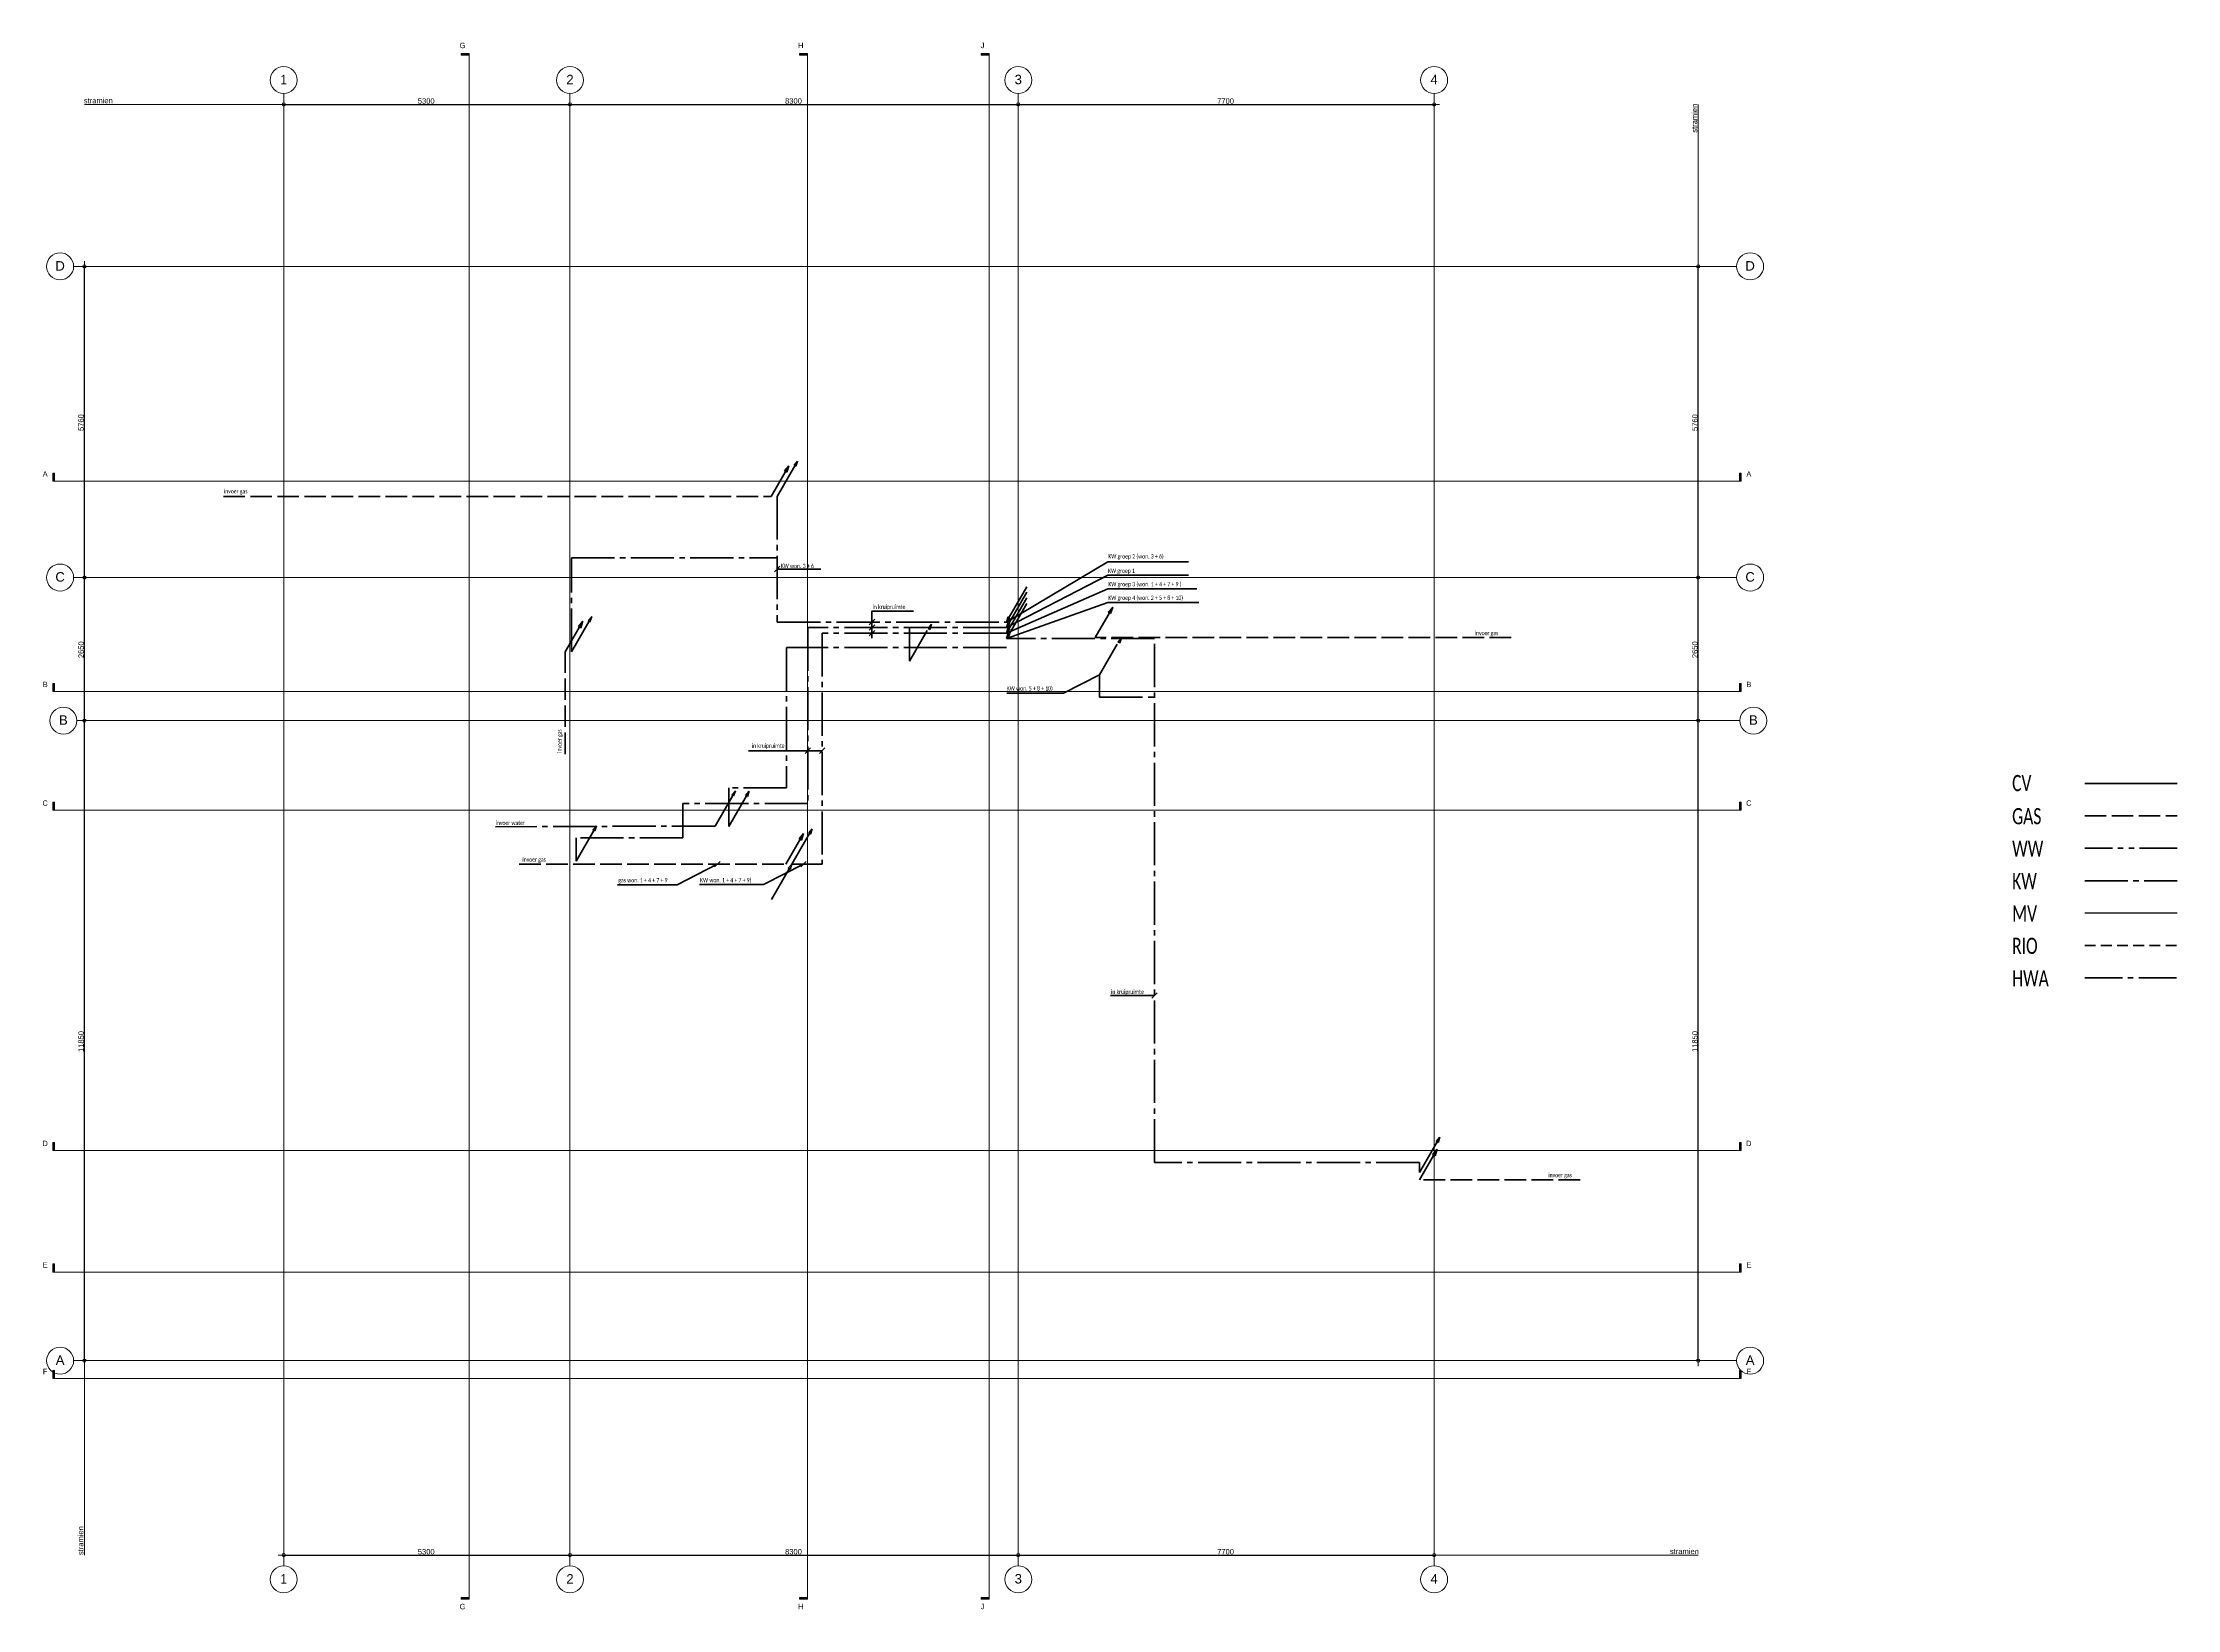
# Model space of a CAD drawing. Header units: metres. Extents: x -4.5 to 35.1, y -3.6 to 25.4.
import ezdxf

# ---------------------------------------------------------------- set-up
doc = ezdxf.new("R2010")
doc.units = ezdxf.units.M
doc.header["$PDMODE"] = 65
for name, pattern in [('ACAD_ISO14W100_S12', [0.9, 0.7, -0.1, 0, 0, 0, 0, 0, -0.1]), ('GETRENNT2_S6', [1.2, 0.7, -0.1, 0.1, -0.1, 0.1, -0.1]), ('STRICHLINIE2_S3', [0.5, 0.4, -0.1]), ('STRICHPUNKT2_S5', [1.1, 0.8, -0.1, 0.1, -0.1]), ('VERDECKT2_S2', [0.27, 0.2, -0.07])]:
    doc.linetypes.add(name, pattern=pattern)
for name, color, linetype, lineweight in [('Algemeen', 7, 'Continuous', 25), ('New_A Stramien', 7, 'Continuous', 13), ('Standard', 7, 'Continuous', 25)]:
    doc.layers.add(name, color=color, linetype=linetype, lineweight=lineweight)
doc.styles.add('ARIAL', font='ARIAL.TTF')
doc.styles.add('Calibri', font='Calibri')
doc.dimstyles.new('_DIMSTYLE_2', dxfattribs={"dimtxt": 0.1, "dimasz": 0.2, "dimexe": 0, "dimexo": 0, "dimgap": 0.05, "dimtad": 2, "dimdec": 0, "dimlfac": 1000, "dimrnd": 1, "dimdsep": 46, "dimtxsty": 'ARIAL', "dimblk1": 'ALL_ML_KREIS', "dimblk2": 'ALL_ML_KREIS', "dimsah": 1, "dimcen": 0, "dimclrd": 9, "dimclre": 9, "dimclrt": 9, "dimadec": 0, "dimazin": 0, "dimtfac": 1, "dimtdec": 0, "dimtix": 1, "dimtmove": 2, "dimatfit": 3, "dimfxl": 0, "dimtzin": 0, "dimlwd": 0, "dimlwe": 13, "dimarcsym": 0})
doc.dimstyles.new('_DIMSTYLE_3', dxfattribs={"dimtxt": 0.1, "dimasz": 0.2, "dimexe": 0, "dimexo": 0, "dimgap": 0.05, "dimtad": 2, "dimdec": 0, "dimlfac": 1000, "dimrnd": 1, "dimdsep": 46, "dimtxsty": 'ARIAL', "dimblk1": 'ALL_ML_KREIS', "dimblk2": 'ALL_ML_KREIS', "dimsah": 1, "dimcen": 0, "dimclrd": 9, "dimclre": 9, "dimclrt": 9, "dimadec": 0, "dimazin": 0, "dimtfac": 1, "dimtdec": 0, "dimtix": 1, "dimtmove": 2, "dimatfit": 3, "dimfxl": 0, "dimtzin": 0, "dimlwd": 0, "dimlwe": 13, "dimarcsym": 0})

# ---------------------------------------------------------------- blocks, each defined once
blk = doc.blocks.new('COMPLEXOBJECT_0')
at = {"layer": 'Standard', "color": 252, "linetype": 'Continuous', "lineweight": 13, "char_height": 0.175, "width": 0.26487, "attachment_point": 5, "style": 'ARIAL'}
for insert in [(-4.14, 21.27), (27.15, 21.27)]:
    blk.add_mtext('\\W0.99;D', dxfattribs=dict(at, insert=insert))
blk = doc.blocks.new('ALL_ML_KREIS')
at = {"color": 0, "linetype": 'ByBlock', "lineweight": -2}
for p, q in [((-1, 0), (0.5, 0)), ((0, -0.5), (0, 0.5))]:
    blk.add_line(p, q, dxfattribs=at)
blk.add_circle((0, 0), 0.15, dxfattribs=at)
blk = doc.blocks.new('*D5')
at = {"layer": 'DEFPOINTS', "color": 252, "linetype": 'Continuous', "lineweight": 13}
for p in [(0, 24.26), (0, 24.26), (5.3, 24.26)]:
    blk.add_point(p, dxfattribs=at)
at = {"layer": 'Standard', "color": 9, "linetype": 'Continuous', "lineweight": -2}
for p, q in [((0, 24.26), (0, 24.26)), ((5.3, 24.26), (5.3, 24.26))]:
    blk.add_line(p, q, dxfattribs=at)
at = {"layer": 'Standard', "color": 252, "linetype": 'Continuous', "lineweight": -2}
blk.add_line((0, 24.26), (5.3, 24.26), dxfattribs=at)
at = {"layer": 'Standard', "color": 9, "linetype": 'Continuous', "lineweight": 13, "xscale": 0.2, "yscale": 0.2, "zscale": 0.2, "rotation": 180}
blk.add_blockref('ALL_ML_KREIS', (0, 24.26), dxfattribs=at)
at = {"layer": 'Standard', "color": 9, "linetype": 'Continuous', "lineweight": 13, "xscale": 0.2, "yscale": 0.2, "zscale": 0.2}
blk.add_blockref('ALL_ML_KREIS', (5.3, 24.26), dxfattribs=at)
at = {"layer": 'Standard', "color": 9, "linetype": 'Continuous', "lineweight": 13, "insert": (2.638, 24.322), "char_height": 0.1, "width": 0.4, "attachment_point": 5, "style": 'ARIAL'}
blk.add_mtext('\\A1;{5300}', dxfattribs=at)
blk = doc.blocks.new('*D6')
at = {"layer": 'DEFPOINTS', "color": 252, "linetype": 'Continuous', "lineweight": 13}
for p in [(5.3, 24.26), (5.3, 24.26), (13.6, 24.26)]:
    blk.add_point(p, dxfattribs=at)
at = {"layer": 'Standard', "color": 9, "linetype": 'Continuous', "lineweight": -2}
for p, q in [((5.3, 24.26), (5.3, 24.26)), ((13.6, 24.26), (13.6, 24.26))]:
    blk.add_line(p, q, dxfattribs=at)
at = {"layer": 'Standard', "color": 252, "linetype": 'Continuous', "lineweight": -2}
blk.add_line((5.3, 24.26), (13.6, 24.26), dxfattribs=at)
at = {"layer": 'Standard', "color": 9, "linetype": 'Continuous', "lineweight": 13, "xscale": 0.2, "yscale": 0.2, "zscale": 0.2, "rotation": 180}
blk.add_blockref('ALL_ML_KREIS', (5.3, 24.26), dxfattribs=at)
at = {"layer": 'Standard', "color": 9, "linetype": 'Continuous', "lineweight": 13, "xscale": 0.2, "yscale": 0.2, "zscale": 0.2}
blk.add_blockref('ALL_ML_KREIS', (13.6, 24.26), dxfattribs=at)
at = {"layer": 'Standard', "color": 9, "linetype": 'Continuous', "lineweight": 13, "insert": (9.438, 24.322), "char_height": 0.1, "width": 0.4, "attachment_point": 5, "style": 'ARIAL'}
blk.add_mtext('\\A1;{8300}', dxfattribs=at)
blk = doc.blocks.new('*D7')
at = {"layer": 'DEFPOINTS', "color": 252, "linetype": 'Continuous', "lineweight": 13}
for p in [(13.6, 24.26), (13.6, 24.26), (21.3, 24.26)]:
    blk.add_point(p, dxfattribs=at)
at = {"layer": 'Standard', "color": 9, "linetype": 'Continuous', "lineweight": -2}
for p, q in [((13.6, 24.26), (13.6, 24.26)), ((21.3, 24.26), (21.3, 24.26))]:
    blk.add_line(p, q, dxfattribs=at)
at = {"layer": 'Standard', "color": 252, "linetype": 'Continuous', "lineweight": -2}
blk.add_line((13.6, 24.26), (21.3, 24.26), dxfattribs=at)
at = {"layer": 'Standard', "color": 9, "linetype": 'Continuous', "lineweight": 13, "xscale": 0.2, "yscale": 0.2, "zscale": 0.2, "rotation": 180}
blk.add_blockref('ALL_ML_KREIS', (13.6, 24.26), dxfattribs=at)
at = {"layer": 'Standard', "color": 9, "linetype": 'Continuous', "lineweight": 13, "xscale": 0.2, "yscale": 0.2, "zscale": 0.2}
blk.add_blockref('ALL_ML_KREIS', (21.3, 24.26), dxfattribs=at)
at = {"layer": 'Standard', "color": 9, "linetype": 'Continuous', "lineweight": 13, "insert": (17.438, 24.322), "char_height": 0.1, "width": 0.4, "attachment_point": 5, "style": 'ARIAL'}
blk.add_mtext('\\A1;{7700}', dxfattribs=at)
blk = doc.blocks.new('*D8')
at = {"layer": 'DEFPOINTS', "color": 252, "linetype": 'Continuous', "lineweight": 13}
for p in [(-3.69, 21.26), (-3.69, 15.5), (-3.69, 15.5)]:
    blk.add_point(p, dxfattribs=at)
at = {"layer": 'Standard', "color": 9, "linetype": 'Continuous', "lineweight": -2}
for p, q in [((-3.69, 21.26), (-3.69, 21.26)), ((-3.69, 15.5), (-3.69, 15.5))]:
    blk.add_line(p, q, dxfattribs=at)
at = {"layer": 'Standard', "color": 252, "linetype": 'Continuous', "lineweight": -2}
blk.add_line((-3.69, 15.5), (-3.69, 21.26), dxfattribs=at)
at = {"layer": 'Standard', "color": 9, "linetype": 'Continuous', "lineweight": 13, "xscale": 0.2, "yscale": 0.2, "zscale": 0.2}
for p, rotation in [((-3.69, 21.26), 90), ((-3.69, 15.5), -90.00000000000001)]:
    blk.add_blockref('ALL_ML_KREIS', p, dxfattribs=dict(at, rotation=rotation))
at = {"layer": 'Standard', "color": 9, "linetype": 'Continuous', "lineweight": 13, "insert": (-3.752, 18.368), "char_height": 0.1, "width": 0.4, "attachment_point": 5, "rotation": 90, "style": 'ARIAL'}
blk.add_mtext('\\A1;{5760}', dxfattribs=at)
blk = doc.blocks.new('*D9')
at = {"layer": 'DEFPOINTS', "color": 252, "linetype": 'Continuous', "lineweight": 13}
for p in [(26.19, 21.26), (26.19, 15.5), (26.19, 15.5)]:
    blk.add_point(p, dxfattribs=at)
at = {"layer": 'Standard', "color": 9, "linetype": 'Continuous', "lineweight": -2}
for p, q in [((26.19, 21.26), (26.19, 21.26)), ((26.19, 15.5), (26.19, 15.5))]:
    blk.add_line(p, q, dxfattribs=at)
at = {"layer": 'Standard', "color": 252, "linetype": 'Continuous', "lineweight": -2}
blk.add_line((26.19, 15.5), (26.19, 21.26), dxfattribs=at)
at = {"layer": 'Standard', "color": 9, "linetype": 'Continuous', "lineweight": 13, "xscale": 0.2, "yscale": 0.2, "zscale": 0.2}
for p, rotation in [((26.19, 21.26), 90), ((26.19, 15.5), -90.00000000000001)]:
    blk.add_blockref('ALL_ML_KREIS', p, dxfattribs=dict(at, rotation=rotation))
at = {"layer": 'Standard', "color": 9, "linetype": 'Continuous', "lineweight": 13, "insert": (26.128, 18.368), "char_height": 0.1, "width": 0.4, "attachment_point": 5, "rotation": 90, "style": 'ARIAL'}
blk.add_mtext('\\A1;{5760}', dxfattribs=at)
blk = doc.blocks.new('NSY101')
at = {"color": 0, "linetype": 'ByBlock', "lineweight": -2}
blk.add_circle((0, 0), 0.05, dxfattribs=at)
blk = doc.blocks.new('COMPLEXOBJECT_1')
at = {"layer": 'Standard', "color": 252, "linetype": 'Continuous', "lineweight": 13, "char_height": 0.175, "width": 0.21605, "attachment_point": 5, "style": 'ARIAL'}
for insert in [(0, 24.72), (0, -3.04)]:
    blk.add_mtext('\\W0.90;1', dxfattribs=dict(at, insert=insert))
blk = doc.blocks.new('*D11')
at = {"layer": 'DEFPOINTS', "color": 252, "linetype": 'Continuous', "lineweight": 13}
for p in [(0, -2.6), (0, -2.6), (5.3, -2.6)]:
    blk.add_point(p, dxfattribs=at)
at = {"layer": 'Standard', "color": 9, "linetype": 'Continuous', "lineweight": -2}
for p, q in [((0, -2.6), (0, -2.6)), ((5.3, -2.6), (5.3, -2.6))]:
    blk.add_line(p, q, dxfattribs=at)
at = {"layer": 'Standard', "color": 252, "linetype": 'Continuous', "lineweight": -2}
blk.add_line((0, -2.6), (5.3, -2.6), dxfattribs=at)
at = {"layer": 'Standard', "color": 9, "linetype": 'Continuous', "lineweight": 13, "xscale": 0.2, "yscale": 0.2, "zscale": 0.2, "rotation": 180}
blk.add_blockref('ALL_ML_KREIS', (0, -2.6), dxfattribs=at)
at = {"layer": 'Standard', "color": 9, "linetype": 'Continuous', "lineweight": 13, "xscale": 0.2, "yscale": 0.2, "zscale": 0.2}
blk.add_blockref('ALL_ML_KREIS', (5.3, -2.6), dxfattribs=at)
at = {"layer": 'Standard', "color": 9, "linetype": 'Continuous', "lineweight": 13, "insert": (2.638, -2.538), "char_height": 0.1, "width": 0.4, "attachment_point": 5, "style": 'ARIAL'}
blk.add_mtext('\\A1;{5300}', dxfattribs=at)
blk = doc.blocks.new('*D12')
at = {"layer": 'DEFPOINTS', "color": 252, "linetype": 'Continuous', "lineweight": 13}
for p in [(0, 24.26), (0, 24.26), (5.3, 24.26)]:
    blk.add_point(p, dxfattribs=at)
at = {"layer": 'Standard', "color": 9, "linetype": 'Continuous', "lineweight": -2}
for p, q in [((0, 24.26), (0, 24.26)), ((5.3, 24.26), (5.3, 24.26))]:
    blk.add_line(p, q, dxfattribs=at)
at = {"layer": 'Standard', "color": 252, "linetype": 'Continuous', "lineweight": -2}
blk.add_line((0, 24.26), (5.3, 24.26), dxfattribs=at)
at = {"layer": 'Standard', "color": 9, "linetype": 'Continuous', "lineweight": 13, "xscale": 0.2, "yscale": 0.2, "zscale": 0.2, "rotation": 180}
blk.add_blockref('ALL_ML_KREIS', (0, 24.26), dxfattribs=at)
at = {"layer": 'Standard', "color": 9, "linetype": 'Continuous', "lineweight": 13, "xscale": 0.2, "yscale": 0.2, "zscale": 0.2}
blk.add_blockref('ALL_ML_KREIS', (5.3, 24.26), dxfattribs=at)
at = {"layer": 'Standard', "color": 9, "linetype": 'Continuous', "lineweight": 13, "insert": (2.638, 24.322), "char_height": 0.1, "width": 0.4, "attachment_point": 5, "style": 'ARIAL'}
blk.add_mtext('\\A1;{5300}', dxfattribs=at)
blk = doc.blocks.new('*D13')
at = {"layer": 'DEFPOINTS', "color": 252, "linetype": 'Continuous', "lineweight": 13}
for p in [(-3.69, 12.85), (-3.69, 1), (-3.69, 1)]:
    blk.add_point(p, dxfattribs=at)
at = {"layer": 'Standard', "color": 9, "linetype": 'Continuous', "lineweight": -2}
for p, q in [((-3.69, 12.85), (-3.69, 12.85)), ((-3.69, 1), (-3.69, 1))]:
    blk.add_line(p, q, dxfattribs=at)
at = {"layer": 'Standard', "color": 252, "linetype": 'Continuous', "lineweight": -2}
blk.add_line((-3.69, 1), (-3.69, 12.85), dxfattribs=at)
at = {"layer": 'Standard', "color": 9, "linetype": 'Continuous', "lineweight": 13, "xscale": 0.2, "yscale": 0.2, "zscale": 0.2}
for p, rotation in [((-3.69, 12.85), 90), ((-3.69, 1), -90.00000000000001)]:
    blk.add_blockref('ALL_ML_KREIS', p, dxfattribs=dict(at, rotation=rotation))
at = {"layer": 'Standard', "color": 9, "linetype": 'Continuous', "lineweight": 13, "insert": (-3.752, 6.909), "char_height": 0.1, "width": 0.5, "attachment_point": 5, "rotation": 90, "style": 'ARIAL'}
blk.add_mtext('\\A1;{11850}', dxfattribs=at)
blk = doc.blocks.new('*D14')
at = {"layer": 'DEFPOINTS', "color": 252, "linetype": 'Continuous', "lineweight": 13}
for p in [(-3.69, 15.5), (-3.69, 12.85), (-3.69, 12.85)]:
    blk.add_point(p, dxfattribs=at)
at = {"layer": 'Standard', "color": 9, "linetype": 'Continuous', "lineweight": -2}
for p, q in [((-3.69, 15.5), (-3.69, 15.5)), ((-3.69, 12.85), (-3.69, 12.85))]:
    blk.add_line(p, q, dxfattribs=at)
at = {"layer": 'Standard', "color": 252, "linetype": 'Continuous', "lineweight": -2}
blk.add_line((-3.69, 12.85), (-3.69, 15.5), dxfattribs=at)
at = {"layer": 'Standard', "color": 9, "linetype": 'Continuous', "lineweight": 13, "xscale": 0.2, "yscale": 0.2, "zscale": 0.2}
for p, rotation in [((-3.69, 15.5), 90), ((-3.69, 12.85), -90.00000000000001)]:
    blk.add_blockref('ALL_ML_KREIS', p, dxfattribs=dict(at, rotation=rotation))
at = {"layer": 'Standard', "color": 9, "linetype": 'Continuous', "lineweight": 13, "insert": (-3.752, 14.163), "char_height": 0.1, "width": 0.4, "attachment_point": 5, "rotation": 90, "style": 'ARIAL'}
blk.add_mtext('\\A1;{2650}', dxfattribs=at)
blk = doc.blocks.new('*D15')
at = {"layer": 'DEFPOINTS', "color": 252, "linetype": 'Continuous', "lineweight": 13}
for p in [(-3.69, 21.26), (-3.69, 15.5), (-3.69, 15.5)]:
    blk.add_point(p, dxfattribs=at)
at = {"layer": 'Standard', "color": 9, "linetype": 'Continuous', "lineweight": -2}
for p, q in [((-3.69, 21.26), (-3.69, 21.26)), ((-3.69, 15.5), (-3.69, 15.5))]:
    blk.add_line(p, q, dxfattribs=at)
at = {"layer": 'Standard', "color": 252, "linetype": 'Continuous', "lineweight": -2}
blk.add_line((-3.69, 15.5), (-3.69, 21.26), dxfattribs=at)
at = {"layer": 'Standard', "color": 9, "linetype": 'Continuous', "lineweight": 13, "xscale": 0.2, "yscale": 0.2, "zscale": 0.2}
for p, rotation in [((-3.69, 21.26), 90), ((-3.69, 15.5), -90.00000000000001)]:
    blk.add_blockref('ALL_ML_KREIS', p, dxfattribs=dict(at, rotation=rotation))
at = {"layer": 'Standard', "color": 9, "linetype": 'Continuous', "lineweight": 13, "insert": (-3.752, 18.368), "char_height": 0.1, "width": 0.4, "attachment_point": 5, "rotation": 90, "style": 'ARIAL'}
blk.add_mtext('\\A1;{5760}', dxfattribs=at)
blk = doc.blocks.new('*D16')
at = {"layer": 'DEFPOINTS', "color": 252, "linetype": 'Continuous', "lineweight": 13}
for p in [(0, -2.6), (0, -2.6), (5.3, -2.6)]:
    blk.add_point(p, dxfattribs=at)
at = {"layer": 'Standard', "color": 9, "linetype": 'Continuous', "lineweight": -2}
for p, q in [((0, -2.6), (0, -2.6)), ((5.3, -2.6), (5.3, -2.6))]:
    blk.add_line(p, q, dxfattribs=at)
at = {"layer": 'Standard', "color": 252, "linetype": 'Continuous', "lineweight": -2}
blk.add_line((0, -2.6), (5.3, -2.6), dxfattribs=at)
at = {"layer": 'Standard', "color": 9, "linetype": 'Continuous', "lineweight": 13, "xscale": 0.2, "yscale": 0.2, "zscale": 0.2, "rotation": 180}
blk.add_blockref('ALL_ML_KREIS', (0, -2.6), dxfattribs=at)
at = {"layer": 'Standard', "color": 9, "linetype": 'Continuous', "lineweight": 13, "xscale": 0.2, "yscale": 0.2, "zscale": 0.2}
blk.add_blockref('ALL_ML_KREIS', (5.3, -2.6), dxfattribs=at)
at = {"layer": 'Standard', "color": 9, "linetype": 'Continuous', "lineweight": 13, "insert": (2.638, -2.538), "char_height": 0.1, "width": 0.4, "attachment_point": 5, "style": 'ARIAL'}
blk.add_mtext('\\A1;{5300}', dxfattribs=at)
blk = doc.blocks.new('*D17')
at = {"layer": 'DEFPOINTS', "color": 252, "linetype": 'Continuous', "lineweight": 13}
for p in [(5.3, -2.6), (5.3, -2.6), (13.6, -2.6)]:
    blk.add_point(p, dxfattribs=at)
at = {"layer": 'Standard', "color": 9, "linetype": 'Continuous', "lineweight": -2}
for p, q in [((5.3, -2.6), (5.3, -2.6)), ((13.6, -2.6), (13.6, -2.6))]:
    blk.add_line(p, q, dxfattribs=at)
at = {"layer": 'Standard', "color": 252, "linetype": 'Continuous', "lineweight": -2}
blk.add_line((5.3, -2.6), (13.6, -2.6), dxfattribs=at)
at = {"layer": 'Standard', "color": 9, "linetype": 'Continuous', "lineweight": 13, "xscale": 0.2, "yscale": 0.2, "zscale": 0.2, "rotation": 180}
blk.add_blockref('ALL_ML_KREIS', (5.3, -2.6), dxfattribs=at)
at = {"layer": 'Standard', "color": 9, "linetype": 'Continuous', "lineweight": 13, "xscale": 0.2, "yscale": 0.2, "zscale": 0.2}
blk.add_blockref('ALL_ML_KREIS', (13.6, -2.6), dxfattribs=at)
at = {"layer": 'Standard', "color": 9, "linetype": 'Continuous', "lineweight": 13, "insert": (9.438, -2.538), "char_height": 0.1, "width": 0.4, "attachment_point": 5, "style": 'ARIAL'}
blk.add_mtext('\\A1;{8300}', dxfattribs=at)
blk = doc.blocks.new('*D18')
at = {"layer": 'DEFPOINTS', "color": 252, "linetype": 'Continuous', "lineweight": 13}
for p in [(13.6, -2.6), (13.6, -2.6), (21.3, -2.6)]:
    blk.add_point(p, dxfattribs=at)
at = {"layer": 'Standard', "color": 9, "linetype": 'Continuous', "lineweight": -2}
for p, q in [((13.6, -2.6), (13.6, -2.6)), ((21.3, -2.6), (21.3, -2.6))]:
    blk.add_line(p, q, dxfattribs=at)
at = {"layer": 'Standard', "color": 252, "linetype": 'Continuous', "lineweight": -2}
blk.add_line((13.6, -2.6), (21.3, -2.6), dxfattribs=at)
at = {"layer": 'Standard', "color": 9, "linetype": 'Continuous', "lineweight": 13, "xscale": 0.2, "yscale": 0.2, "zscale": 0.2, "rotation": 180}
blk.add_blockref('ALL_ML_KREIS', (13.6, -2.6), dxfattribs=at)
at = {"layer": 'Standard', "color": 9, "linetype": 'Continuous', "lineweight": 13, "xscale": 0.2, "yscale": 0.2, "zscale": 0.2}
blk.add_blockref('ALL_ML_KREIS', (21.3, -2.6), dxfattribs=at)
at = {"layer": 'Standard', "color": 9, "linetype": 'Continuous', "lineweight": 13, "insert": (17.438, -2.538), "char_height": 0.1, "width": 0.4, "attachment_point": 5, "style": 'ARIAL'}
blk.add_mtext('\\A1;{7700}', dxfattribs=at)
blk = doc.blocks.new('*D19')
at = {"layer": 'DEFPOINTS', "color": 252, "linetype": 'Continuous', "lineweight": 13}
for p in [(26.19, 12.85), (26.19, 1), (26.19, 1)]:
    blk.add_point(p, dxfattribs=at)
at = {"layer": 'Standard', "color": 9, "linetype": 'Continuous', "lineweight": -2}
for p, q in [((26.19, 12.85), (26.19, 12.85)), ((26.19, 1), (26.19, 1))]:
    blk.add_line(p, q, dxfattribs=at)
at = {"layer": 'Standard', "color": 252, "linetype": 'Continuous', "lineweight": -2}
blk.add_line((26.19, 1), (26.19, 12.85), dxfattribs=at)
at = {"layer": 'Standard', "color": 9, "linetype": 'Continuous', "lineweight": 13, "xscale": 0.2, "yscale": 0.2, "zscale": 0.2}
for p, rotation in [((26.19, 12.85), 90), ((26.19, 1), -90.00000000000001)]:
    blk.add_blockref('ALL_ML_KREIS', p, dxfattribs=dict(at, rotation=rotation))
at = {"layer": 'Standard', "color": 9, "linetype": 'Continuous', "lineweight": 13, "insert": (26.128, 6.909), "char_height": 0.1, "width": 0.5, "attachment_point": 5, "rotation": 90, "style": 'ARIAL'}
blk.add_mtext('\\A1;{11850}', dxfattribs=at)
blk = doc.blocks.new('*D20')
at = {"layer": 'DEFPOINTS', "color": 252, "linetype": 'Continuous', "lineweight": 13}
for p in [(26.19, 15.5), (26.19, 12.85), (26.19, 12.85)]:
    blk.add_point(p, dxfattribs=at)
at = {"layer": 'Standard', "color": 9, "linetype": 'Continuous', "lineweight": -2}
for p, q in [((26.19, 15.5), (26.19, 15.5)), ((26.19, 12.85), (26.19, 12.85))]:
    blk.add_line(p, q, dxfattribs=at)
at = {"layer": 'Standard', "color": 252, "linetype": 'Continuous', "lineweight": -2}
blk.add_line((26.19, 12.85), (26.19, 15.5), dxfattribs=at)
at = {"layer": 'Standard', "color": 9, "linetype": 'Continuous', "lineweight": 13, "xscale": 0.2, "yscale": 0.2, "zscale": 0.2}
for p, rotation in [((26.19, 15.5), 90), ((26.19, 12.85), -90.00000000000001)]:
    blk.add_blockref('ALL_ML_KREIS', p, dxfattribs=dict(at, rotation=rotation))
at = {"layer": 'Standard', "color": 9, "linetype": 'Continuous', "lineweight": 13, "insert": (26.128, 14.163), "char_height": 0.1, "width": 0.4, "attachment_point": 5, "rotation": 90, "style": 'ARIAL'}
blk.add_mtext('\\A1;{2650}', dxfattribs=at)
blk = doc.blocks.new('*D21')
at = {"layer": 'DEFPOINTS', "color": 252, "linetype": 'Continuous', "lineweight": 13}
for p in [(26.19, 21.26), (26.19, 15.5), (26.19, 15.5)]:
    blk.add_point(p, dxfattribs=at)
at = {"layer": 'Standard', "color": 9, "linetype": 'Continuous', "lineweight": -2}
for p, q in [((26.19, 21.26), (26.19, 21.26)), ((26.19, 15.5), (26.19, 15.5))]:
    blk.add_line(p, q, dxfattribs=at)
at = {"layer": 'Standard', "color": 252, "linetype": 'Continuous', "lineweight": -2}
blk.add_line((26.19, 15.5), (26.19, 21.26), dxfattribs=at)
at = {"layer": 'Standard', "color": 9, "linetype": 'Continuous', "lineweight": 13, "xscale": 0.2, "yscale": 0.2, "zscale": 0.2}
for p, rotation in [((26.19, 21.26), 90), ((26.19, 15.5), -90.00000000000001)]:
    blk.add_blockref('ALL_ML_KREIS', p, dxfattribs=dict(at, rotation=rotation))
at = {"layer": 'Standard', "color": 9, "linetype": 'Continuous', "lineweight": 13, "insert": (26.128, 18.368), "char_height": 0.1, "width": 0.4, "attachment_point": 5, "rotation": 90, "style": 'ARIAL'}
blk.add_mtext('\\A1;{5760}', dxfattribs=at)
blk = doc.blocks.new('COMPLEXOBJECT_2')
at = {"layer": 'Standard', "color": 252, "linetype": 'Continuous', "lineweight": 13, "char_height": 0.175, "width": 0.22374, "attachment_point": 5, "style": 'ARIAL'}
for insert in [(5.3, 24.72), (5.3, -3.04)]:
    blk.add_mtext('\\W0.99;2', dxfattribs=dict(at, insert=insert))
blk = doc.blocks.new('COMPLEXOBJECT_3')
at = {"layer": 'Standard', "color": 252, "linetype": 'Continuous', "lineweight": 13, "char_height": 0.175, "width": 0.22374, "attachment_point": 5, "style": 'ARIAL'}
for insert in [(13.6, 24.72), (13.6, -3.04)]:
    blk.add_mtext('\\W0.99;3', dxfattribs=dict(at, insert=insert))
blk = doc.blocks.new('COMPLEXOBJECT_4')
at = {"layer": 'Standard', "color": 252, "linetype": 'Continuous', "lineweight": 13, "char_height": 0.175, "width": 0.22374, "attachment_point": 5, "style": 'ARIAL'}
for insert in [(21.3, 24.72), (21.3, -3.04)]:
    blk.add_mtext('\\W0.99;4', dxfattribs=dict(at, insert=insert))
blk = doc.blocks.new('COMPLEXOBJECT_5')
at = {"layer": 'Standard', "color": 252, "linetype": 'Continuous', "lineweight": 13, "char_height": 0.175, "width": 0.26487, "attachment_point": 5, "style": 'ARIAL'}
for insert in [(-4.14, 15.51), (27.15, 15.51)]:
    blk.add_mtext('\\W0.99;C', dxfattribs=dict(at, insert=insert))
blk = doc.blocks.new('COMPLEXOBJECT_6')
at = {"layer": 'Standard', "color": 252, "linetype": 'Continuous', "lineweight": 13, "char_height": 0.175, "width": 0.24966, "attachment_point": 5, "style": 'ARIAL'}
for insert in [(-4.079, 12.86), (27.211, 12.86)]:
    blk.add_mtext('\\W0.99;B', dxfattribs=dict(at, insert=insert))
blk = doc.blocks.new('COMPLEXOBJECT_7')
at = {"layer": 'Standard', "color": 252, "linetype": 'Continuous', "lineweight": 13, "char_height": 0.175, "width": 0.24966, "attachment_point": 5, "style": 'ARIAL'}
for insert in [(-4.14, 1.01), (27.15, 1.01)]:
    blk.add_mtext('\\W0.99;A', dxfattribs=dict(at, insert=insert))

msp = doc.modelspace()

# ---------------------------------------------------------------- hatches: boundary and pattern name
at = {"layer": 'Standard', "linetype": 'Continuous', "lineweight": 13}
for points in [[(3.4354, 25.1991), (3.2854, 25.1991), (3.2854, 25.1691), (3.4354, 25.1691)], [(3.4354, 25.1991), (3.2854, 25.1991), (3.2854, 25.1691), (3.4354, 25.1691)], [(9.6986, 25.1991), (9.5486, 25.1991), (9.5486, 25.1691), (9.6986, 25.1691)], [(13.0633, 25.1991), (12.9133, 25.1991), (12.9133, 25.1691), (13.0633, 25.1691)], [(-4.2721, 17.284), (-4.2421, 17.284), (-4.2421, 17.434), (-4.2721, 17.434)], [(-4.2721, 17.284), (-4.2421, 17.284), (-4.2421, 17.434), (-4.2721, 17.434)], [(26.9817, 17.284), (26.9817, 17.434), (26.9517, 17.434), (26.9517, 17.284)], [(26.9817, 17.284), (26.9817, 17.434), (26.9517, 17.434), (26.9517, 17.284)], [(-4.2721, 13.3895), (-4.2421, 13.3895), (-4.2421, 13.5395), (-4.2721, 13.5395)], [(26.9817, 13.3895), (26.9817, 13.5395), (26.9517, 13.5395), (26.9517, 13.3895)], [(-4.2721, 11.1917), (-4.2421, 11.1917), (-4.2421, 11.3417), (-4.2721, 11.3417)], [(26.9817, 11.1917), (26.9817, 11.3417), (26.9517, 11.3417), (26.9517, 11.1917)], [(-4.2721, 4.8908), (-4.2421, 4.8908), (-4.2421, 5.0408), (-4.2721, 5.0408)], [(26.9817, 4.8908), (26.9817, 5.0408), (26.9517, 5.0408), (26.9517, 4.8908)], [(-4.2721, 2.6413), (-4.2421, 2.6413), (-4.2421, 2.7913), (-4.2721, 2.7913)], [(26.9817, 2.6413), (26.9817, 2.7913), (26.9517, 2.7913), (26.9517, 2.6413)], [(-4.2721, 0.6673), (-4.2421, 0.6673), (-4.2421, 0.8173), (-4.2721, 0.8173)], [(26.9817, 0.6673), (26.9817, 0.8173), (26.9517, 0.8173), (26.9517, 0.6673)], [(3.4354, -3.4138), (3.4354, -3.3838), (3.2854, -3.3838), (3.2854, -3.4138)], [(3.4354, -3.4138), (3.4354, -3.3838), (3.2854, -3.3838), (3.2854, -3.4138)], [(9.6986, -3.4138), (9.6986, -3.3838), (9.5486, -3.3838), (9.5486, -3.4138)], [(13.0633, -3.4138), (13.0633, -3.3838), (12.9133, -3.3838), (12.9133, -3.4138)]]:
    msp.add_hatch(color=0, dxfattribs=at).paths.add_polyline_path(points)

# ---------------------------------------------------------------- linework, layer by layer
at = {"layer": 'New_A Stramien', "color": 252, "linetype": 'Continuous', "lineweight": 13}
for p, q in [((0, 23.46), (0, 24.46)), ((0, 23.46), (0, 24.46)), ((5.3, 23.46), (5.3, 24.46)), ((13.6, 23.46), (13.6, 24.46)), ((21.3, 23.4554), (21.3, 24.46)), ((0, -1.8), (0, 23.46)), ((0, -1.8), (0, 23.46)), ((0, -1.8), (0, 23.46)), ((5.3, -1.8), (5.3, 23.46)), ((5.3, -1.8), (5.3, 23.46)), ((13.6, -1.8), (13.6, 23.46)), ((13.6, -1.8), (13.6, 23.46)), ((21.3, -1.7955), (21.3, 23.4554)), ((21.3, -1.7955), (21.3, 23.4554)), ((-2.89, 21.26), (-3.89, 21.26)), ((-2.89, 21.26), (-3.89, 21.26)), ((-2.89, 21.26), (25.9, 21.26)), ((-2.89, 21.26), (25.9, 21.26)), ((-2.89, 21.26), (25.9, 21.26)), ((25.9, 21.26), (26.9, 21.26)), ((25.9, 21.26), (26.9, 21.26)), ((-2.89, 15.5), (-3.89, 15.5)), ((-2.89, 15.5), (25.9, 15.5)), ((-2.89, 15.5), (25.9, 15.5)), ((25.9, 15.5), (26.9, 15.5)), ((-2.8287, 12.85), (-3.8287, 12.85)), ((-2.8287, 12.85), (25.9613, 12.85)), ((-2.8287, 12.85), (25.9613, 12.85)), ((25.9613, 12.85), (26.9613, 12.85)), ((-2.89, 1), (-3.89, 1)), ((-2.89, 1), (25.9, 1)), ((-2.89, 1), (25.9, 1)), ((25.9, 1), (26.9, 1)), ((0, -1.8), (0, -2.8)), ((0, -1.8), (0, -2.8)), ((5.3, -1.8), (5.3, -2.8)), ((13.6, -1.8), (13.6, -2.8)), ((21.3, -1.7955), (21.3, -2.8))]:
    msp.add_line(p, q, dxfattribs=at)
for centre, start, end in [((0, 24.71), 90, 270), ((0, 24.71), 90, 270), ((0, 24.71), 270, 90), ((0, 24.71), 270, 90), ((5.3, 24.71), 90, 270), ((5.3, 24.71), 270, 90), ((13.6, 24.71), 90, 270), ((13.6, 24.71), 270, 90), ((21.3, 24.71), 90, 270), ((21.3, 24.71), 270, 90), ((-4.14, 21.26), 0, 180), ((-4.14, 21.26), 0, 180), ((27.15, 21.26), 0, 180), ((27.15, 21.26), 0, 180), ((-4.14, 21.26), 180, 0), ((-4.14, 21.26), 180, 0), ((27.15, 21.26), 180, 0), ((27.15, 21.26), 180, 0), ((-4.14, 15.5), 0, 180), ((-4.14, 15.5), 180, 0), ((27.15, 15.5), 0, 180), ((27.15, 15.5), 180, 0), ((-4.0787, 12.85), 0, 180), ((27.2113, 12.85), 0, 180), ((-4.0787, 12.85), 180, 0), ((27.2113, 12.85), 180, 0), ((-4.14, 1), 0, 180), ((27.15, 1), 0, 180), ((-4.14, 1), 180, 0), ((27.15, 1), 180, 0), ((0, -3.05), 90, 270), ((0, -3.05), 90, 270), ((0, -3.05), 270, 90), ((0, -3.05), 270, 90), ((5.3, -3.05), 90, 270), ((5.3, -3.05), 270, 90), ((13.6, -3.05), 90, 270), ((13.6, -3.05), 270, 90), ((21.3, -3.05), 90, 270), ((21.3, -3.05), 270, 90)]:
    msp.add_arc(centre, 0.25, start, end, dxfattribs=at)
at = {"layer": 'Standard', "color": 252, "linetype": 'Continuous', "lineweight": 13}
for p, q in [((3.2854, 25.1991), (3.4354, 25.1991)), ((3.2854, 25.1691), (3.2854, 25.1991)), ((3.2854, 25.1991), (3.4354, 25.1991)), ((3.2854, 25.1691), (3.2854, 25.1991)), ((3.4354, 25.1691), (3.2854, 25.1691)), ((3.4354, 25.1691), (3.2854, 25.1691)), ((3.4354, 25.1991), (3.4354, 25.1691)), ((3.4354, 25.1991), (3.4354, 24.6891)), ((3.4354, 25.1991), (3.4354, 25.1691)), ((3.4354, 25.1991), (3.4354, 24.6891)), ((3.4354, -3.2638), (3.4354, 25.0491)), ((3.4354, -3.2638), (3.4354, 25.0491)), ((3.4354, -3.2638), (3.4354, 25.0491)), ((9.5486, 25.1991), (9.6986, 25.1991)), ((9.5486, 25.1691), (9.5486, 25.1991)), ((9.6986, 25.1691), (9.5486, 25.1691)), ((9.6986, 25.1991), (9.6986, 25.1691)), ((9.6986, 25.1991), (9.6986, 24.6891)), ((9.6986, -3.2638), (9.6986, 25.0491)), ((9.6986, -3.2638), (9.6986, 25.0491)), ((12.9133, 25.1991), (13.0633, 25.1991)), ((12.9133, 25.1691), (12.9133, 25.1991)), ((13.0633, 25.1691), (12.9133, 25.1691)), ((13.0633, 25.1991), (13.0633, 25.1691)), ((13.0633, 25.1991), (13.0633, 24.6891)), ((13.0633, -3.2638), (13.0633, 25.0491)), ((13.0633, -3.2638), (13.0633, 25.0491)), ((0, 24.26), (-3.69, 24.26)), ((0, 24.26), (-3.69, 24.26)), ((26.19, 21.26), (26.19, 24.26)), ((26.19, 21.26), (26.19, 24.26)), ((-4.2421, 17.434), (-4.2721, 17.434)), ((-4.2721, 17.434), (-4.2721, 17.284)), ((-4.2421, 17.434), (-4.2721, 17.434)), ((-4.2721, 17.434), (-4.2721, 17.284)), ((-4.2421, 17.284), (-4.2421, 17.434)), ((-4.2421, 17.284), (-4.2421, 17.434)), ((26.9517, 17.434), (26.9817, 17.434)), ((26.9517, 17.284), (26.9517, 17.434)), ((26.9517, 17.434), (26.9817, 17.434)), ((26.9517, 17.284), (26.9517, 17.434)), ((26.9817, 17.434), (26.9817, 17.284)), ((26.9817, 17.434), (26.9817, 17.284)), ((-4.2721, 17.284), (-4.2421, 17.284)), ((-4.2721, 17.284), (-3.7621, 17.284)), ((-4.2721, 17.284), (-4.2421, 17.284)), ((-4.2721, 17.284), (-3.7621, 17.284)), ((-4.1221, 17.284), (26.8317, 17.284)), ((-4.1221, 17.284), (26.8317, 17.284)), ((-4.1221, 17.284), (26.8317, 17.284)), ((26.9817, 17.284), (26.4717, 17.284)), ((26.9817, 17.284), (26.4717, 17.284)), ((26.9817, 17.284), (26.9517, 17.284)), ((26.9817, 17.284), (26.9517, 17.284)), ((-4.2421, 13.5395), (-4.2721, 13.5395)), ((-4.2721, 13.5395), (-4.2721, 13.3895)), ((-4.2421, 13.3895), (-4.2421, 13.5395)), ((26.9517, 13.5395), (26.9817, 13.5395)), ((26.9517, 13.3895), (26.9517, 13.5395)), ((26.9817, 13.5395), (26.9817, 13.3895)), ((-4.2721, 13.3895), (-4.2421, 13.3895)), ((-4.2721, 13.3895), (-3.7621, 13.3895)), ((-4.1221, 13.3895), (26.8317, 13.3895)), ((-4.1221, 13.3895), (26.8317, 13.3895)), ((26.9817, 13.3895), (26.4717, 13.3895)), ((26.9817, 13.3895), (26.9517, 13.3895)), ((-4.2421, 11.3417), (-4.2721, 11.3417)), ((-4.2721, 11.3417), (-4.2721, 11.1917)), ((-4.2721, 11.1917), (-4.2421, 11.1917)), ((-4.2721, 11.1917), (-3.7621, 11.1917)), ((-4.2421, 11.1917), (-4.2421, 11.3417)), ((-4.1221, 11.1917), (26.8317, 11.1917)), ((-4.1221, 11.1917), (26.8317, 11.1917)), ((26.9817, 11.1917), (26.4717, 11.1917)), ((26.9517, 11.3417), (26.9817, 11.3417)), ((26.9517, 11.1917), (26.9517, 11.3417)), ((26.9817, 11.1917), (26.9517, 11.1917)), ((26.9817, 11.3417), (26.9817, 11.1917)), ((-4.2421, 5.0408), (-4.2721, 5.0408)), ((-4.2721, 5.0408), (-4.2721, 4.8908)), ((-4.2721, 4.8908), (-4.2421, 4.8908)), ((-4.2721, 4.8908), (-3.7621, 4.8908)), ((-4.2421, 4.8908), (-4.2421, 5.0408)), ((-4.1221, 4.8908), (26.8317, 4.8908)), ((-4.1221, 4.8908), (26.8317, 4.8908)), ((26.9817, 4.8908), (26.4717, 4.8908)), ((26.9517, 5.0408), (26.9817, 5.0408)), ((26.9517, 4.8908), (26.9517, 5.0408)), ((26.9817, 4.8908), (26.9517, 4.8908)), ((26.9817, 5.0408), (26.9817, 4.8908)), ((-4.2421, 2.7913), (-4.2721, 2.7913)), ((-4.2721, 2.7913), (-4.2721, 2.6413)), ((-4.2421, 2.6413), (-4.2421, 2.7913)), ((26.9517, 2.7913), (26.9817, 2.7913)), ((26.9517, 2.6413), (26.9517, 2.7913)), ((26.9817, 2.7913), (26.9817, 2.6413)), ((-4.2721, 2.6413), (-4.2421, 2.6413)), ((-4.2721, 2.6413), (-3.7621, 2.6413)), ((-4.1221, 2.6413), (26.8317, 2.6413)), ((-4.1221, 2.6413), (26.8317, 2.6413)), ((26.9817, 2.6413), (26.4717, 2.6413)), ((26.9817, 2.6413), (26.9517, 2.6413)), ((-4.2421, 0.8173), (-4.2721, 0.8173)), ((-4.2721, 0.8173), (-4.2721, 0.6673)), ((-4.2421, 0.6673), (-4.2421, 0.8173)), ((-3.69, 1), (-3.69, -2.6)), ((-3.69, 1), (-3.69, -2.6)), ((26.9517, 0.8173), (26.9817, 0.8173)), ((26.9517, 0.6673), (26.9517, 0.8173)), ((26.9817, 0.8173), (26.9817, 0.6673)), ((-4.2721, 0.6673), (-4.2421, 0.6673)), ((-4.2721, 0.6673), (-3.7621, 0.6673)), ((-4.1221, 0.6673), (26.8317, 0.6673)), ((-4.1221, 0.6673), (26.8317, 0.6673)), ((26.9817, 0.6673), (26.4717, 0.6673)), ((26.9817, 0.6673), (26.9517, 0.6673)), ((21.3, -2.6), (26.19, -2.6)), ((21.3, -2.6), (26.19, -2.6)), ((3.4354, -3.4138), (3.4354, -2.9038)), ((3.4354, -3.4138), (3.4354, -2.9038)), ((9.6986, -3.4138), (9.6986, -2.9038)), ((13.0633, -3.4138), (13.0633, -2.9038)), ((3.4354, -3.3838), (3.2854, -3.3838)), ((3.2854, -3.3838), (3.2854, -3.4138)), ((3.4354, -3.3838), (3.2854, -3.3838)), ((3.2854, -3.3838), (3.2854, -3.4138)), ((3.2854, -3.4138), (3.4354, -3.4138)), ((3.2854, -3.4138), (3.4354, -3.4138)), ((3.4354, -3.4138), (3.4354, -3.3838)), ((3.4354, -3.4138), (3.4354, -3.3838)), ((9.6986, -3.3838), (9.5486, -3.3838)), ((9.5486, -3.3838), (9.5486, -3.4138)), ((9.5486, -3.4138), (9.6986, -3.4138)), ((9.6986, -3.4138), (9.6986, -3.3838)), ((13.0633, -3.3838), (12.9133, -3.3838)), ((12.9133, -3.3838), (12.9133, -3.4138)), ((12.9133, -3.4138), (13.0633, -3.4138)), ((13.0633, -3.4138), (13.0633, -3.3838))]:
    msp.add_line(p, q, dxfattribs=at)
at = {"layer": 'Standard', "color": 30, "linetype": 'Continuous', "lineweight": 50}
for p, q in [((9.3523, 17.5707), (9.0252, 17.002)), ((9.2689, 17.4728), (9.3523, 17.5707)), ((9.3127, 17.4478), (9.2689, 17.4728)), ((9.3523, 17.5707), (9.3127, 17.4478)), ((5.5401, 14.6908), (5.2131, 14.1241)), ((5.5401, 14.6908), (5.4566, 14.595)), ((5.5004, 14.5679), (5.5401, 14.6908)), ((15.3512, 14.9533), (15.022, 14.3866)), ((15.3512, 14.9533), (15.2658, 14.8574)), ((15.2658, 14.8574), (15.3095, 14.8324)), ((15.3095, 14.8324), (15.3512, 14.9533)), ((5.4566, 14.595), (5.5004, 14.5679)), ((9.6237, 10.7593), (9.2966, 10.1905)), ((9.6237, 10.7593), (9.5404, 10.6613)), ((9.5841, 10.6363), (9.6237, 10.7593)), ((9.5404, 10.6613), (9.5841, 10.6363)), ((21.3574, 4.9148), (21.0282, 4.3481)), ((21.3574, 4.9148), (21.272, 4.819)), ((21.272, 4.819), (21.3158, 4.7939)), ((21.3158, 4.7939), (21.3574, 4.9148))]:
    msp.add_line(p, q, dxfattribs=at)
at = {"layer": 'Standard', "color": 5, "linetype": 'Continuous', "lineweight": 50}
for p, q in [((9.4648, 17.5687), (9.1376, 17.002)), ((9.4481, 17.5791), (9.5148, 17.6562)), ((9.4814, 17.5603), (9.4481, 17.5791)), ((9.5148, 17.6562), (9.4814, 17.5603)), ((13.7568, 15.3283), (13.4297, 14.7637)), ((13.4297, 14.6595), (13.7568, 15.2262)), ((13.7568, 15.1221), (13.4297, 14.5575)), ((13.4297, 14.4533), (13.7568, 15.02)), ((5.6527, 14.6908), (5.3254, 14.1241)), ((5.6358, 14.7012), (5.7027, 14.7783)), ((5.6694, 14.6824), (5.6358, 14.7012)), ((5.7027, 14.7783), (5.6694, 14.6824)), ((11.9287, 14.5588), (11.9954, 14.6359)), ((11.9954, 14.6359), (11.9621, 14.5401)), ((13.4131, 14.772), (13.3797, 14.6762)), ((13.3797, 14.6762), (13.4464, 14.7533)), ((13.4131, 14.6679), (13.3797, 14.572)), ((13.3797, 14.572), (13.4464, 14.6491)), ((13.4297, 14.7637), (13.4131, 14.772)), ((13.4464, 14.7533), (13.4131, 14.772)), ((13.4464, 14.6491), (13.4131, 14.6679)), ((11.9129, 14.5159), (11.5858, 13.9492)), ((11.9621, 14.5401), (11.9287, 14.5588)), ((13.3797, 14.4699), (13.4131, 14.5658)), ((13.4464, 14.547), (13.3797, 14.4699)), ((13.4131, 14.4637), (13.3797, 14.3678)), ((13.3797, 14.3678), (13.4464, 14.4449)), ((13.4131, 14.5658), (13.4297, 14.5575)), ((13.4464, 14.4449), (13.4131, 14.4637)), ((13.4297, 14.5575), (13.4464, 14.547)), ((15.4291, 14.2645), (15.102, 13.6978)), ((15.4449, 14.3074), (15.5116, 14.3845)), ((15.4783, 14.2887), (15.4449, 14.3074)), ((15.5116, 14.3845), (15.4783, 14.2887)), ((8.3137, 11.4656), (7.9867, 10.8988)), ((8.297, 11.476), (8.3636, 11.5531)), ((8.3303, 11.4572), (8.297, 11.476)), ((8.3636, 11.5531), (8.3303, 11.4572)), ((8.5508, 11.4655), (8.6174, 11.5426)), ((8.5841, 11.4467), (8.5508, 11.4655)), ((8.6174, 11.5426), (8.5841, 11.4467)), ((8.5674, 11.4551), (8.2404, 10.8884)), ((5.7422, 10.8176), (5.4151, 10.2509)), ((5.7255, 10.828), (5.7921, 10.9051)), ((5.7588, 10.8093), (5.7255, 10.828)), ((5.7921, 10.9051), (5.7588, 10.8093)), ((9.4091, 10.1925), (9.7362, 10.7593)), ((9.7195, 10.7697), (9.7862, 10.8468)), ((9.7362, 10.7593), (9.7195, 10.7697)), ((9.7529, 10.7488), (9.7362, 10.7593)), ((9.7862, 10.8468), (9.7529, 10.7488)), ((9.032, 9.5404), (9.3591, 10.1071)), ((9.4091, 10.1925), (9.3424, 10.1155)), ((9.3424, 10.1155), (9.3591, 10.1071)), ((9.3591, 10.1071), (9.3758, 10.0967)), ((9.3758, 10.0967), (9.4091, 10.1925)), ((21.0282, 4.4856), (21.3553, 5.0502)), ((21.3387, 5.0606), (21.4053, 5.1377)), ((21.3553, 5.0502), (21.3387, 5.0606)), ((21.372, 5.0419), (21.3553, 5.0502)), ((21.4053, 5.1377), (21.372, 5.0419))]:
    msp.add_line(p, q, dxfattribs=at)
at = {"layer": 'Standard', "color": 30, "linetype": 'STRICHLINIE2_S3', "lineweight": 50}
for p, q in [((-1.1172, 17.002), (9.0252, 17.002)), ((22.7267, 14.3866), (15.022, 14.3866)), ((5.2131, 12.2323), (5.2131, 14.1241)), ((33.3441, 11.0865), (35.0591, 11.0865)), ((4.3588, 10.1905), (9.2966, 10.1905)), ((24.0034, 4.3481), (21.0282, 4.3481))]:
    msp.add_line(p, q, dxfattribs=at)
at = {"layer": 'Standard', "color": 5, "linetype": 'STRICHPUNKT2_S5', "lineweight": 50}
for p, q in [((9.1376, 17.002), (9.1376, 14.6762)), ((5.3254, 14.1241), (5.3254, 15.8617)), ((5.3254, 15.8617), (9.1376, 15.8617)), ((9.1376, 14.6762), (13.3797, 14.6762)), ((9.7049, 14.572), (9.7049, 11.3156)), ((13.3797, 14.572), (9.7049, 14.572)), ((9.9675, 14.4699), (9.9675, 10.1925)), ((13.3797, 14.4699), (9.9675, 14.4699)), ((11.5873, 13.95), (11.5873, 14.572)), ((16.12, 14.3678), (13.3797, 14.3678)), ((16.1221, 4.671), (16.12, 14.3678)), ((13.3797, 14.2048), (9.3117, 14.2048)), ((9.3117, 14.2048), (9.3117, 11.6058)), ((15.102, 13.6978), (15.102, 13.2865)), ((15.102, 13.2865), (16.1221, 13.2865)), ((8.2404, 10.8884), (8.2404, 11.6058)), ((9.3117, 11.6058), (8.2404, 11.6058)), ((9.7049, 11.3156), (7.3922, 11.3156)), ((7.3922, 11.3156), (7.3922, 10.6822)), ((7.9867, 10.8988), (3.923, 10.8867)), ((7.3922, 10.6822), (5.4151, 10.6822)), ((5.4151, 10.6822), (5.4151, 10.2509)), ((9.9675, 10.1925), (9.4091, 10.1925)), ((33.3441, 9.8865), (35.0591, 9.8865)), ((21.0282, 4.671), (16.1221, 4.671)), ((21.0282, 4.4856), (21.0282, 4.671))]:
    msp.add_line(p, q, dxfattribs=at)
at = {"layer": 'Standard', "color": 7, "linetype": 'Continuous', "lineweight": 50}
for p, q in [((9.0876, 15.6067), (9.1876, 15.7088)), ((9.1376, 15.6567), (9.9426, 15.6567)), ((15.2569, 15.7929), (13.3797, 14.6762)), ((13.3797, 14.572), (15.2569, 15.5408)), ((16.7529, 15.7929), (15.2569, 15.7929)), ((15.2569, 15.5408), (16.7529, 15.5408)), ((15.2569, 15.2887), (13.3797, 14.4699)), ((13.3797, 14.3678), (15.2569, 15.0366)), ((16.9029, 15.2887), (15.2569, 15.2887)), ((15.2569, 15.0366), (16.9429, 15.0366)), ((10.9425, 14.7262), (10.8405, 14.6262)), ((10.8905, 14.3741), (10.8905, 14.8783)), ((10.8905, 14.8783), (11.6593, 14.8783)), ((10.9425, 14.622), (10.8405, 14.522)), ((10.9425, 14.5199), (10.8405, 14.4199)), ((14.4353, 13.3582), (15.102, 13.6978)), ((14.4353, 13.3582), (13.3858, 13.3582)), ((9.9675, 12.2927), (8.607, 12.2927)), ((9.755, 12.3448), (9.655, 12.2427)), ((10.0175, 12.3448), (9.9175, 12.2427)), ((7.2861, 9.8113), (8.0276, 10.1905)), ((8.0779, 10.2426), (7.9777, 10.1405)), ((8.882, 9.8134), (9.6237, 10.1925)), ((9.6739, 10.2446), (9.5738, 10.1425)), ((6.1798, 9.8113), (7.2861, 9.8113)), ((7.6957, 9.8134), (8.882, 9.8134)), ((15.3053, 7.7611), (16.1221, 7.7611)), ((16.1721, 7.8111), (16.07, 7.7111))]:
    msp.add_line(p, q, dxfattribs=at)
at = {"layer": 'Standard', "color": 52, "linetype": 'Continuous', "lineweight": 50}
msp.add_line((35.0591, 11.6865), (33.3441, 11.6865), dxfattribs=at)
at = {"layer": 'Standard', "color": 1, "linetype": 'GETRENNT2_S6', "lineweight": 50}
msp.add_line((35.0591, 10.4865), (33.3441, 10.4865), dxfattribs=at)
at = {"layer": 'Standard', "color": 202, "linetype": 'Continuous', "lineweight": 25}
msp.add_line((35.0591, 9.2865), (33.3441, 9.2865), dxfattribs=at)
at = {"layer": 'Standard', "color": 32, "linetype": 'VERDECKT2_S2', "lineweight": 50}
msp.add_line((33.3441, 8.6865), (35.0591, 8.6865), dxfattribs=at)
at = {"layer": 'Standard', "color": 4, "linetype": 'ACAD_ISO14W100_S12', "lineweight": 50}
msp.add_line((33.3441, 8.0865), (35.0591, 8.0865), dxfattribs=at)

# ---------------------------------------------------------------- block references
at = {"layer": 'New_A Stramien', "color": 252, "linetype": 'Continuous', "lineweight": 13, "xscale": 1e-09, "yscale": 1e-09, "zscale": 1e-09}
for p in [(0, 23.46), (0, 23.46), (0, 23.46), (0, 23.46), (5.3, 23.46), (5.3, 23.46), (13.6, 23.46), (13.6, 23.46), (21.3, 23.4554), (21.3, 23.4554), (-2.89, 21.26), (-2.89, 21.26), (-2.89, 21.26), (-2.89, 21.26), (25.9, 21.26), (25.9, 21.26), (25.9, 21.26), (25.9, 21.26), (-2.89, 15.5), (-2.89, 15.5), (25.9, 15.5), (25.9, 15.5), (-2.8287, 12.85), (-2.8287, 12.85), (25.9613, 12.85), (25.9613, 12.85), (-2.89, 1), (-2.89, 1), (25.9, 1), (25.9, 1), (0, -1.8), (0, -1.8), (0, -1.8), (0, -1.8), (5.3, -1.8), (5.3, -1.8), (13.6, -1.8), (13.6, -1.8), (21.3, -1.7955), (21.3, -1.7955)]:
    msp.add_blockref('NSY101', p, dxfattribs=at)
at = {"layer": 'Standard', "color": 252, "linetype": 'Continuous', "lineweight": 13}
for name in ['COMPLEXOBJECT_1', 'COMPLEXOBJECT_2', 'COMPLEXOBJECT_3', 'COMPLEXOBJECT_4', 'COMPLEXOBJECT_0', 'COMPLEXOBJECT_5', 'COMPLEXOBJECT_6', 'COMPLEXOBJECT_7']:
    msp.add_blockref(name, (0, 0), dxfattribs=at)

# ---------------------------------------------------------------- texts
at = {"layer": 'Algemeen', "color": 7, "linetype": 'Continuous', "lineweight": 50, "char_height": 0.08, "attachment_point": 7, "style": 'Calibri'}
for s, insert, width in [('{\\fCalibri|i0|b0;\\H0.080000;\\W0.700000;\\C7;invoer gas}\\P', (-1.1059, 17.0359), 0.552), ('{\\fCalibri|i0|b0;\\H0.080000;\\W0.700000;\\C7;KW groep 2 (won. 3 + 6)}\\P', (15.2673, 15.8309), 1.261333), ('{\\fCalibri|i0|b0;\\H0.080000;\\W0.700000;\\C7;KW won. 3 + 6}\\P', (9.2033, 15.6734), 0.764), ('{\\fCalibri|i0|b0;\\H0.080000;\\W0.700000;\\C7;KW groep 1}\\P', (15.2623, 15.5637), 0.625333), ('{\\fCalibri|i0|b0;\\H0.080000;\\W0.700000;\\C7;KW groep 3 (won. 1 + 4 + 7 + 9 )}\\P', (15.2673, 15.3158), 1.654667), ('{\\fCalibri|i0|b0;\\H0.080000;\\W0.700000;\\C7;KW groep 4 (won. 2 + 5 + 8 + 10)}\\P', (15.2673, 15.0637), 1.690667), ('{\\fCalibri|i0|b0;\\H0.080000;\\W0.700000;\\C7;in kruipruimte}\\P', (10.9025, 14.8965), 0.762667), ('{\\fCalibri|i0|b0;\\H0.080000;\\W0.700000;\\C7;invoer gas}\\P', (22.0519, 14.4108), 0.552), ('{\\fCalibri|i0|b0;\\H0.080000;\\W0.700000;\\C7;KW won. 5 + 8 + 10)}\\P', (13.3885, 13.3902), 1.049333), ('{\\fCalibri|i0|b0;\\H0.080000;\\W0.700000;\\C7;in kruipruimte}\\P', (8.6643, 12.3262), 0.762667), ('{\\fCalibri|i0|b0;\\H0.080000;\\W0.700000;\\C7;invoer water}\\P', (3.923, 10.9161), 0.682667), ('{\\fCalibri|i0|b0;\\H0.080000;\\W0.700000;\\C7;invoer gas}\\P', (4.4193, 10.2167), 0.552), ('{\\fCalibri|i0|b0;\\H0.080000;\\W0.700000;\\C7;gas won. 1 + 4 + 7 + 9 }\\P', (6.1949, 9.8339), 1.149333), ('{\\fCalibri|i0|b0;\\H0.080000;\\W0.700000;\\C7;KW won. 1 + 4 + 7 + 9)}\\P', (7.7088, 9.8395), 1.168), ('{\\fCalibri|i0|b0;\\H0.080000;\\W0.700000;\\C7;in kruipruimte}\\P', (15.3168, 7.7696), 0.762667), ('{\\fCalibri|i0|b0;\\H0.080000;\\W0.700000;\\C7;invoer gas}\\P', (23.414, 4.3743), 0.552)]:
    msp.add_mtext(s, dxfattribs=dict(at, insert=insert, width=width))
at = {"layer": 'Algemeen', "color": 7, "linetype": 'Continuous', "lineweight": 50, "insert": (5.1681, 12.254), "char_height": 0.08, "width": 0.552, "attachment_point": 7, "rotation": 90, "style": 'Calibri'}
msp.add_mtext('{\\fCalibri|i0|b0;\\H0.080000;\\W0.700000;\\C7;invoer gas}\\P', dxfattribs=at)
at = {"layer": 'Algemeen', "color": 7, "linetype": 'Continuous', "lineweight": 25, "char_height": 0.3, "attachment_point": 4, "style": 'Calibri'}
for s, insert, width in [('{\\fCalibri|i0|b0;\\H0.300000;\\W0.694318;\\C7;CV}\\P', (32.0006, 11.6928), 0.624886), ('{\\fCalibri|i0|b0;\\H0.300000;\\W0.694318;\\C7;GAS}\\P', (32.0006, 11.079), 0.892695), ('{\\fCalibri|i0|b0;\\H0.300000;\\W0.694318;\\C7;WW}\\P', (32.0006, 10.479), 0.93733), ('{\\fCalibri|i0|b0;\\H0.300000;\\W0.694318;\\C7;KW}\\P', (32.0006, 9.879), 0.76375), ('{\\fCalibri|i0|b0;\\H0.300000;\\W0.694318;\\C7;MV}\\P', (32.0006, 9.279), 0.773669), ('{\\fCalibri|i0|b0;\\H0.300000;\\W0.694318;\\C7;RIO}\\P', (32.0006, 8.679), 0.793506), ('{\\fCalibri|i0|b0;\\H0.300000;\\W0.694318;\\C7;HWA}\\P', (32.0006, 8.079), 1.086112)]:
    msp.add_mtext(s, dxfattribs=dict(at, insert=insert, width=width))
at = {"layer": 'Standard', "color": 252, "linetype": 'Continuous', "lineweight": 13, "char_height": 0.1, "style": 'ARIAL'}
for s, insert, width, attachment_point in [('\\W0.98;G', (3.3639, 25.35), 0.157531, 6), ('\\W0.98;G', (3.3639, 25.35), 0.157531, 6), ('\\W0.99;H', (9.623, 25.3508), 0.151357, 6), ('\\W0.98;J', (12.9726, 25.35), 0.119088, 6), ('\\W1.00;stramien', (-3.1652, 24.2784), 0.588485, 9), ('\\W1.00;stramien', (-3.1652, 24.2784), 0.588485, 9), ('\\W0.99;A', (-4.4628, 17.4157), 0.142664, 4), ('\\W0.99;A', (-4.4628, 17.4157), 0.142664, 4), ('\\W0.99;A', (27.1724, 17.4157), 0.142664, 6), ('\\W0.99;A', (27.1724, 17.4157), 0.142664, 6), ('\\W0.99;B', (-4.4628, 13.5211), 0.142664, 4), ('\\W0.99;B', (27.1724, 13.5211), 0.142664, 6), ('\\W0.99;C', (-4.4665, 11.3225), 0.151357, 4), ('\\W0.99;C', (27.1761, 11.3225), 0.151357, 6), ('\\W0.99;D', (-4.4665, 5.0225), 0.151357, 4), ('\\W0.99;D', (27.1761, 5.0225), 0.151357, 6), ('\\W0.99;E', (-4.4628, 2.7729), 0.142664, 4), ('\\W0.99;E', (27.1724, 2.7729), 0.142664, 6), ('\\W0.98;F', (-4.4591, 0.799), 0.133963, 4), ('\\W0.98;F', (27.1688, 0.799), 0.133963, 6), ('\\W1.00;stramien', (25.6652, -2.5816), 0.588485, 7), ('\\W1.00;stramien', (25.6652, -2.5816), 0.588485, 7), ('\\W0.98;G', (3.2569, -3.553), 0.157531, 4), ('\\W0.98;G', (3.2569, -3.553), 0.157531, 4), ('\\W0.99;H', (9.5242, -3.5522), 0.151357, 4), ('\\W0.98;J', (12.904, -3.553), 0.119088, 4)]:
    msp.add_mtext(s, dxfattribs=dict(at, insert=insert, width=width, attachment_point=attachment_point))
at = {"layer": 'Standard', "color": 252, "linetype": 'Continuous', "lineweight": 13, "char_height": 0.1, "width": 0.588485, "attachment_point": 7, "rotation": 90, "style": 'ARIAL'}
for insert in [(26.1716, 23.7352), (26.1716, 23.7352), (-3.7084, -2.6), (-3.7084, -2.6)]:
    msp.add_mtext('\\W1.00;stramien', dxfattribs=dict(at, insert=insert))

# ---------------------------------------------------------------- dimensions: what is measured, and where the dimension line sits
at = {"layer": 'Standard', "color": 252, "linetype": 'Continuous', "lineweight": 13}
for base, p1, p2, dimstyle, picture, middle in [((5.3, 24.26), (0, 24.26), (5.3, 24.26), '_DIMSTYLE_2', '*D5', (2.638, 24.3218)), ((5.3, 24.26), (0, 24.26), (5.3, 24.26), '_DIMSTYLE_3', '*D12', (2.638, 24.3218)), ((13.6, 24.26), (5.3, 24.26), (13.6, 24.26), '_DIMSTYLE_3', '*D6', (9.438, 24.3218)), ((21.3, 24.26), (13.6, 24.26), (21.3, 24.26), '_DIMSTYLE_3', '*D7', (17.438, 24.3217)), ((5.3, -2.6), (0, -2.6), (5.3, -2.6), '_DIMSTYLE_3', '*D11', (2.638, -2.5382)), ((5.3, -2.6), (0, -2.6), (5.3, -2.6), '_DIMSTYLE_3', '*D16', (2.638, -2.5382)), ((13.6, -2.6), (5.3, -2.6), (13.6, -2.6), '_DIMSTYLE_3', '*D17', (9.438, -2.5382)), ((21.3, -2.6), (13.6, -2.6), (21.3, -2.6), '_DIMSTYLE_3', '*D18', (17.438, -2.5383))]:
    dim = msp.add_linear_dim(base=base, p1=p1, p2=p2, dimstyle=dimstyle, override={"dimpost": '<>', "dimclrd": 9, "dimclre": 9, "dimclrt": 9, "dimlwd": 0, "dimlwe": 13}, dxfattribs=at)
    dim.commit()
    dim.dimension.update_dxf_attribs({"geometry": picture, "text_midpoint": middle, "dimtype": 160})
for base, p1, p2, picture, middle in [((-3.69, 21.26), (-3.69, 15.5), (-3.69, 21.26), '*D8', (-3.7517, 18.368)), ((-3.69, 21.26), (-3.69, 15.5), (-3.69, 21.26), '*D15', (-3.7517, 18.368)), ((26.19, 21.26), (26.19, 15.5), (26.19, 21.26), '*D9', (26.1283, 18.368)), ((26.19, 21.26), (26.19, 15.5), (26.19, 21.26), '*D21', (26.1283, 18.368)), ((-3.69, 15.5), (-3.69, 12.85), (-3.69, 15.5), '*D14', (-3.7517, 14.163)), ((26.19, 15.5), (26.19, 12.85), (26.19, 15.5), '*D20', (26.1283, 14.163)), ((-3.69, 12.85), (-3.69, 1), (-3.69, 12.85), '*D13', (-3.7517, 6.9091)), ((26.19, 12.85), (26.19, 1), (26.19, 12.85), '*D19', (26.1283, 6.9091))]:
    dim = msp.add_linear_dim(base=base, p1=p1, p2=p2, angle=90, dimstyle='_DIMSTYLE_3', override={"dimpost": '<>', "dimclrd": 9, "dimclre": 9, "dimclrt": 9, "dimlwd": 0, "dimlwe": 13}, dxfattribs=at)
    dim.commit()
    dim.dimension.update_dxf_attribs({"geometry": picture, "text_midpoint": middle, "dimtype": 160})

doc.saveas('drawing.dxf')
